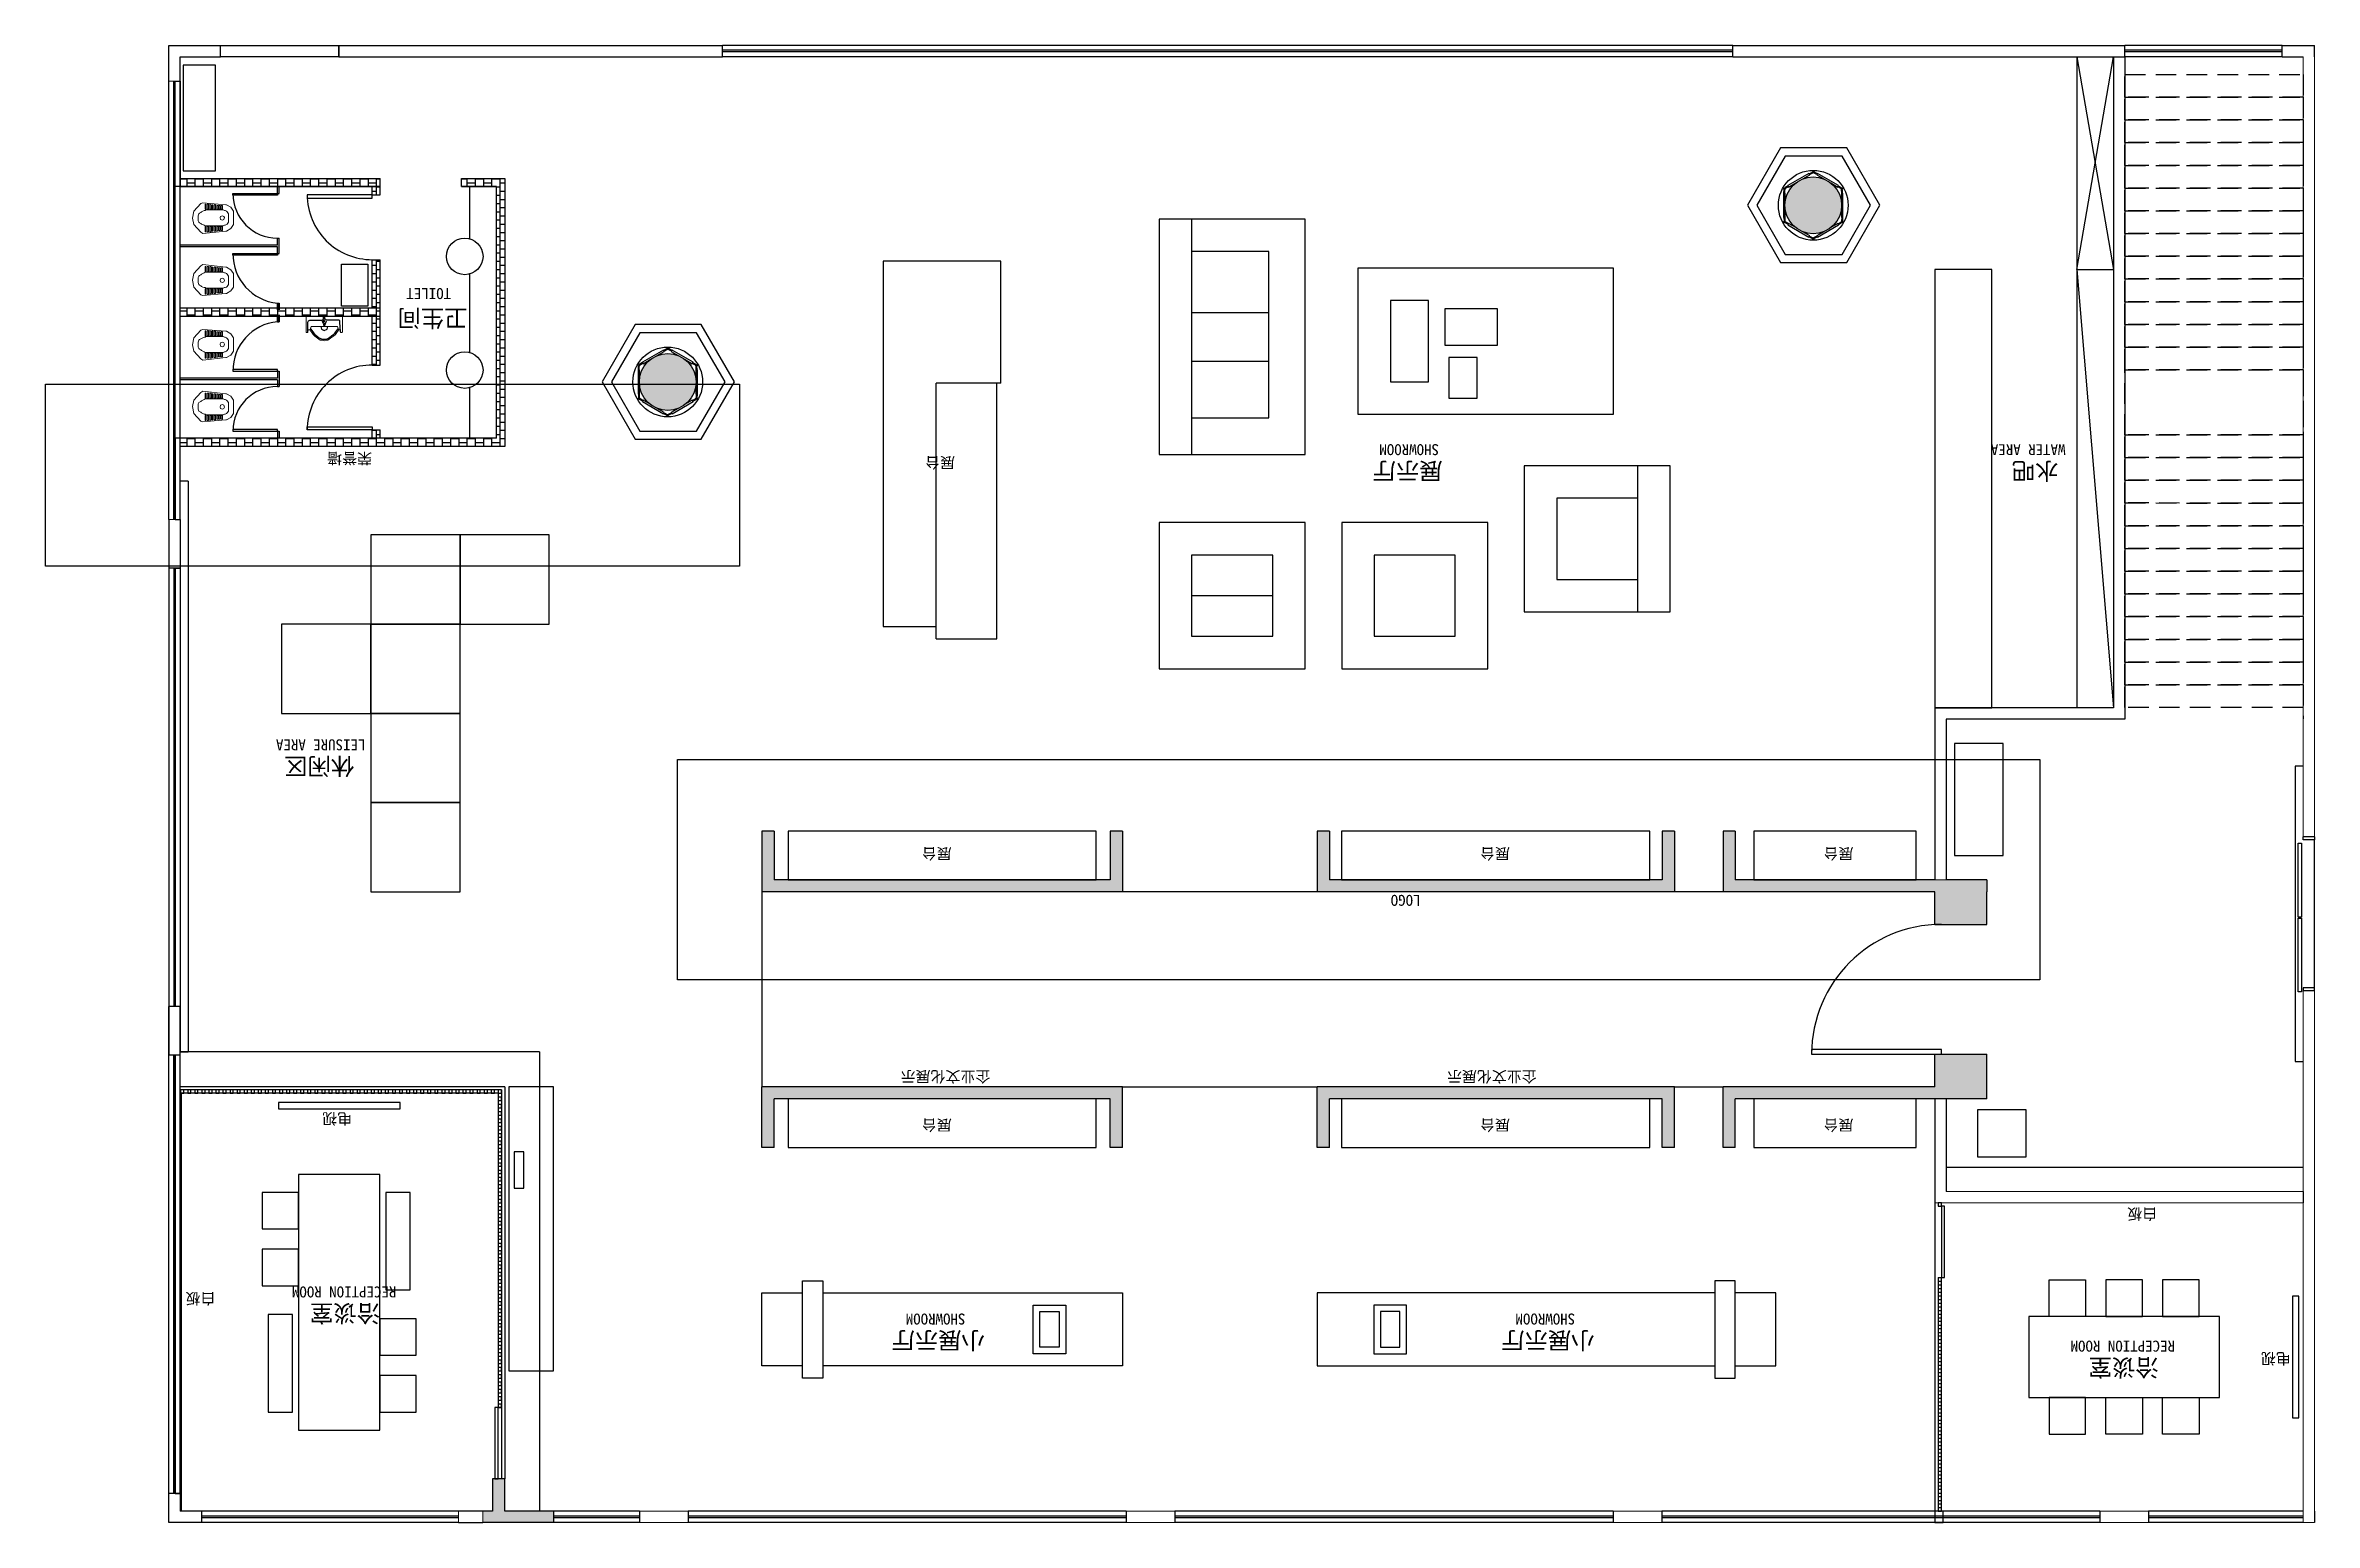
# Model space of a CAD drawing. Header units: millimetres. Extents: x 5625199 to 7433318, y -3316392 to -2552493.
# Drawn here: x 5992127 to 6020098, y -2653866 to -2635666 of the extents above; entities that cross this region are included whole.
import ezdxf

# ---------------------------------------------------------------- set-up
doc = ezdxf.new("R2010")
doc.units = ezdxf.units.MM
doc.linetypes.add('DASHEDX2', pattern=[38.1, 25.4, -12.7])
for name, color, linetype in [('155', 155, 'Continuous'), ('250', 250, 'Continuous'), ('PL-固定家具', 155, 'Continuous'), ('PL-固定落地', 155, 'Continuous'), ('PL-文字标注', 2, 'Continuous'), ('PL-新建墙体', 5, 'Continuous'), ('PL-活动家具', 15, 'Continuous'), ('PL-门', 4, 'Continuous')]:
    doc.layers.add(name, color=color, linetype=linetype)
doc.styles.add('黑体', font='simhei.ttf')
pattern_1 = [(270, (11647404.49, -4816425.33), (101.6, -2e-14), []), (360, (11647404.493, -4816425.334), (101.6, 50.8), [101.6, -101.6])]

msp = doc.modelspace()

# ---------------------------------------------------------------- texts
at = {"layer": 'PL-文字标注', "color": 2, "style": '黑体'}
for s, height, p in [('TOILET', 135.168, (5997128.47, -2638655.46)), ('卫生间', 211.2, (5997331.47, -2638921.09)), ('荣誉墙', 135.168, (5996153.4, -2640685.25)), ('展台', 135.168, (6003339.6, -2640738.52)), ('SHOWROOM', 135.168, (6009305.21, -2640578.71)), ('WATER AREA', 135.168, (6017026.84, -2640578.71)), ('展示厅', 211.2, (6009349.5, -2640804.33)), ('水吧', 211.2, (6016941.97, -2640804.33)), ('LEISURE AREA', 135.168, (5996072.38, -2644215.66)), ('休闲区', 211.2, (5995933.86, -2644441.28)), ('展台', 135.168, (6003298.61, -2645556.5)), ('展台', 135.168, (6010180.12, -2645556.5)), ('展台', 135.168, (6014413.3, -2645556.5)), ('LOGO', 135.168, (6009077.57, -2646131.95)), ('企业文化展示', 135.168, (6003775.01, -2648302.76)), ('企业文化展示', 135.168, (6010509.95, -2648302.76)), ('电视', 135.168, (5995909.79, -2648821.61)), ('展台', 135.168, (6003298.61, -2648901.08)), ('展台', 135.168, (6010180.12, -2648901.08)), ('展台', 135.168, (6014413.3, -2648901.08)), ('白板', 135.168, (6018156.98, -2649996.43)), ('白板', 135.168, (5994221.57, -2651037.84)), ('RECEPTION ROOM', 135.168, (5996453.07, -2650956.56)), ('洽谈室', 211.2, (5996253.51, -2651182.19)), ('SHOWROOM', 135.168, (6003467.63, -2651290.39)), ('SHOWROOM', 135.168, (6010983.4, -2651290.39)), ('小展示厅', 211.2, (6003707.51, -2651516.01)), ('小展示厅', 211.2, (6011223.28, -2651516.01)), ('RECEPTION ROOM', 135.168, (6018377.16, -2651624.21)), ('洽谈室', 211.2, (6018177.59, -2651849.83)), ('电视', 135.168, (6019806.15, -2651776.86))]:
    msp.add_text(s, height=height, rotation=180, dxfattribs=at).set_placement(p)

# ---------------------------------------------------------------- blocks, each defined once
blk = doc.blocks.new('GRDRDRD')
at = {"lineweight": 9}
for points in [[(5099847, -2519310), (5099792, -2519279), (5099760, -2519231), (5099760, -2519145), (5099760, -2519066), (5099792, -2519018), (5099847, -2518987)], [(5099823, -2519097), (5099839, -2519073)], [(5099823, -2519200), (5099823, -2519097)], [(5099839, -2519073), (5099847, -2519066), (5099863, -2519058), (5099871, -2519058), (5099886, -2519050), (5100100, -2519050)], [(5099847, -2518987), (5099855, -2518987)], [(5100139, -2518955), (5099855, -2518987)], [(5100100, -2519050), (5100107, -2519050)], [(5100107, -2519050), (5100123, -2519058), (5100139, -2519066), (5100155, -2519073), (5100163, -2519081), (5100178, -2519089), (5100186, -2519097)], [(5100139, -2518955), (5100163, -2518971)], [(5100163, -2518971), (5100250, -2519066), (5100265, -2519145), (5100250, -2519231), (5100163, -2519326)], [(5100186, -2519097), (5100194, -2519113)], [(5099839, -2519223), (5099823, -2519200)], [(5100107, -2519247), (5100100, -2519247), (5099886, -2519247), (5099871, -2519239), (5099863, -2519239), (5099847, -2519231), (5099839, -2519223)], [(5100139, -2519334), (5099855, -2519310), (5099847, -2519310)], [(5100107, -2519239), (5100100, -2519247)], [(5100186, -2519200), (5100178, -2519208), (5100163, -2519216), (5100155, -2519223), (5100139, -2519231), (5100123, -2519239), (5100107, -2519239)], [(5100163, -2519326), (5100139, -2519334)], [(5100194, -2519176), (5100186, -2519200)], [(5100194, -2519176), (5100194, -2519113)]]:
    blk.add_lwpolyline(points, dxfattribs=at)
at = {"lineweight": 13}
for points in [[(5099894, -2518995), (5099910, -2518995), (5099910, -2519042), (5099894, -2519042)], [(5099926, -2518995), (5099942, -2518995), (5099942, -2519042), (5099926, -2519042)], [(5099950, -2518995), (5099965, -2518987), (5099965, -2519042), (5099950, -2519042)], [(5099981, -2518987), (5099997, -2518987), (5099997, -2519042), (5099981, -2519042)], [(5100013, -2518987), (5100021, -2518987), (5100021, -2519042), (5100013, -2519042)], [(5100052, -2519042), (5100036, -2519042), (5100036, -2518979), (5100052, -2518979)], [(5100084, -2519042), (5100068, -2519042), (5100068, -2518979), (5100084, -2518979)], [(5100107, -2519042), (5100100, -2519042), (5100100, -2518979), (5100107, -2518979)], [(5099894, -2519176), (5099878, -2519168), (5099871, -2519152), (5099878, -2519129), (5099894, -2519121), (5099918, -2519129), (5099926, -2519152), (5099918, -2519168)], [(5100084, -2519318), (5100068, -2519318), (5100068, -2519255), (5100084, -2519255)], [(5100100, -2519318), (5100100, -2519255), (5100107, -2519255), (5100107, -2519318)]]:
    blk.add_lwpolyline(points, close=True, dxfattribs=at)
for points in [[(5099894, -2519302), (5099894, -2519255), (5099910, -2519255), (5099910, -2519302)], [(5099910, -2519302), (5099894, -2519302)], [(5099926, -2519302), (5099926, -2519255), (5099942, -2519255), (5099942, -2519302)], [(5099942, -2519302), (5099926, -2519302)], [(5099950, -2519302), (5099950, -2519255), (5099965, -2519255), (5099965, -2519302)], [(5099965, -2519302), (5099950, -2519302)], [(5099981, -2519310), (5099981, -2519255), (5099997, -2519255), (5099997, -2519310)], [(5099997, -2519310), (5099981, -2519310)], [(5100013, -2519310), (5100013, -2519255), (5100021, -2519255), (5100021, -2519310)], [(5100021, -2519310), (5100013, -2519310)], [(5100036, -2519310), (5100036, -2519255), (5100052, -2519255), (5100052, -2519318), (5100036, -2519310)]]:
    blk.add_lwpolyline(points, dxfattribs=at)
blk = doc.blocks.new('SFSEEE')
at = {"lineweight": 9}
for points in [[(5103261, -2495352), (5103269, -2495352), (5103269, -2495375), (5103261, -2495375), (5103072, -2495375), (5103072, -2494925), (5103261, -2494925), (5103269, -2494933), (5103269, -2494949), (5103261, -2494949)], [(5103198, -2495139), (5103198, -2495012), (5103198, -2494989), (5103222, -2494981), (5103238, -2494973)], [(5103246, -2494949), (5103238, -2494957), (5103238, -2494965), (5103238, -2494973), (5103269, -2494996), (5103293, -2495012), (5103317, -2495036), (5103340, -2495075), (5103364, -2495107), (5103364, -2495123), (5103372, -2495154), (5103364, -2495178), (5103364, -2495202), (5103340, -2495233), (5103317, -2495265), (5103293, -2495289), (5103269, -2495304), (5103238, -2495328), (5103238, -2495336), (5103238, -2495344), (5103246, -2495352)], [(5103238, -2495328), (5103222, -2495320), (5103198, -2495312), (5103198, -2495296), (5103198, -2495162)]]:
    blk.add_lwpolyline(points, dxfattribs=at)
at = {"lineweight": 25}
for points in [[(5103261, -2494949), (5103143, -2494957), (5103127, -2494957), (5103119, -2494973), (5103119, -2495123)], [(5103222, -2494981), (5103230, -2494989), (5103261, -2495012), (5103285, -2495028), (5103301, -2495044), (5103332, -2495083), (5103348, -2495107), (5103356, -2495131), (5103356, -2495154), (5103356, -2495170), (5103348, -2495194), (5103332, -2495225), (5103301, -2495257), (5103285, -2495273), (5103261, -2495289), (5103230, -2495312), (5103222, -2495320)], [(5103072, -2495146), (5103096, -2495146), (5103104, -2495139)], [(5103104, -2495162), (5103096, -2495162), (5103072, -2495162), (5103072, -2495139)], [(5103261, -2495352), (5103143, -2495352), (5103127, -2495344), (5103119, -2495328), (5103119, -2495178)], [(5103159, -2495139), (5103159, -2495131)], [(5103159, -2495162), (5103159, -2495154)], [(5103167, -2495146), (5103175, -2495146), (5103182, -2495146)], [(5103167, -2495154), (5103175, -2495154), (5103182, -2495154)], [(5103175, -2495162), (5103175, -2495154)], [(5103182, -2495146), (5103190, -2495146), (5103190, -2495139), (5103190, -2495162), (5103190, -2495139), (5103190, -2495162), (5103182, -2495154)], [(5103198, -2495194), (5103230, -2495186), (5103246, -2495154), (5103230, -2495115), (5103198, -2495107)]]:
    blk.add_lwpolyline(points, dxfattribs=at)
for points in [[(5103072, -2495139), (5103072, -2495162), (5103072, -2495146)], [(5103127, -2495123), (5103111, -2495131), (5103104, -2495154), (5103111, -2495170), (5103127, -2495178), (5103151, -2495170), (5103159, -2495154), (5103151, -2495131)], [(5103143, -2495154), (5103135, -2495146), (5103127, -2495146), (5103119, -2495154), (5103127, -2495162), (5103135, -2495162)], [(5103175, -2495162), (5103175, -2495139), (5103167, -2495139), (5103167, -2495162)]]:
    blk.add_lwpolyline(points, close=True, dxfattribs=at)
blk = doc.blocks.new('G$CFB626B85')
at = {"layer": 'PL-活动家具'}
for points in [[(1100, 3300), (2200, 3300), (2200, 4400), (1100, 4400)], [(1100, 2200), (2200, 2200), (2200, 3300), (1100, 3300)], [(1100, 1100), (2200, 1100), (2200, 2200), (1100, 2200)], [(2200, 1100), (3300, 1100), (3300, 2200), (2200, 2200)], [(0, 0), (1100, 0), (1100, 1100), (0, 1100)], [(1100, 0), (2200, 0), (2200, 1100), (1100, 1100)]]:
    blk.add_lwpolyline(points, close=True, dxfattribs=at)

# ---------------------------------------------------------------- hatches: boundary and pattern name
at = {"layer": 'PL-新建墙体'}
h = msp.add_hatch(dxfattribs=at)
h.set_pattern_fill('AR-B88', color=250, scale=0.5, angle=270)
h.set_pattern_definition(pattern_1)
h.paths.add_polyline_path([(5993788.37, -2640605.97), (5997788.54, -2640605.99), (5997788.54, -2637305.61), (5997254.33, -2637305.61), (5997254.33, -2637405.71), (5997688.33, -2637405.71), (5997688.33, -2640503.89), (5993788.37, -2640503.87)])
h.paths.add_polyline_path([(5993788.37, -2639004.8), (5996254.33, -2639004.8), (5996254.33, -2638904.8), (5993788.37, -2638904.8)])
h.paths.add_polyline_path([(5996154.33, -2639004.8), (5996154.33, -2639604.11), (5996254.33, -2639604.11), (5996254.33, -2639004.8)])
h.paths.add_polyline_path([(5996254.33, -2638904.8), (5996254.33, -2638305.71), (5996154.33, -2638305.71), (5996154.33, -2638904.8)])
h.paths.add_polyline_path([(5996154.33, -2640503.88), (5996254.33, -2640503.88), (5996254.33, -2640404.11), (5996154.33, -2640404.11), (5996154.33, -2640503.88)])
h.paths.add_polyline_path([(5996154.33, -2637405.71), (5996154.33, -2637505.71), (5996254.33, -2637505.71), (5996254.33, -2637405.71)])
h.paths.add_polyline_path([(5996254.33, -2637405.71), (5996254.33, -2637305.61), (5993788.38, -2637305.61), (5993788.38, -2637405.71), (5996154.33, -2637405.71)])
h = msp.add_hatch(dxfattribs=at)
h.set_pattern_fill('AR-B88', color=250, scale=0.5, angle=270)
h.set_pattern_definition(pattern_1)
h.paths.add_polyline_path([(6015557.93, -2648645.67), (6016057.93, -2648645.67), (6016057.93, -2648495.67), (6016057.91, -2648095.67), (6015417.93, -2648095.67), (6015417.93, -2648495.67), (6012806.8, -2648495.67), (6012806.8, -2649245.67), (6012956.8, -2649245.67), (6012956.8, -2648645.67), (6015417.93, -2648645.67)])
h.paths.add_polyline_path([(6016057.93, -2646095.67), (6016057.83, -2645945.67), (6015557.93, -2645945.67), (6015417.66, -2645945.67), (6012956.8, -2645945.67), (6012956.8, -2645345.67), (6012806.8, -2645345.67), (6012806.8, -2646095.67), (6015417.93, -2646095.67), (6015417.93, -2646495.67), (6016057.85, -2646495.67)])
h.paths.add_polyline_path([(6012206.8, -2646095.67), (6012206.8, -2645345.67), (6012056.8, -2645345.67), (6012056.8, -2645945.67), (6007953.18, -2645945.67), (6007953.18, -2645345.67), (6007803.18, -2645345.67), (6007803.18, -2646095.67)])
h.paths.add_polyline_path([(6007803.18, -2648495.67), (6007803.18, -2649245.67), (6007953.18, -2649245.67), (6007953.18, -2648645.67), (6012056.8, -2648645.67), (6012056.8, -2649245.67), (6012206.8, -2649245.67), (6012206.8, -2648495.67)])
h.paths.add_polyline_path([(6000957.9, -2648495.67), (6000957.9, -2649245.67), (6001107.9, -2649245.67), (6001107.9, -2648645.67), (6005253.18, -2648645.67), (6005253.18, -2649245.67), (6005403.18, -2649245.67), (6005403.18, -2648495.67)])
h.paths.add_polyline_path([(6005403.18, -2646095.67), (6005403.18, -2645345.67), (6005253.18, -2645345.67), (6005253.18, -2645945.67), (6001107.9, -2645945.67), (6001107.9, -2645345.67), (6000957.9, -2645345.67), (6000957.9, -2646095.67)])
h.paths.add_polyline_path([(5998388.54, -2653865.78), (5998388.54, -2653805.78), (5998388.54, -2653785.78), (5998388.54, -2653725.78), (5997788.54, -2653725.78), (5997788.54, -2653325.78), (5997638.54, -2653325.78), (5997638.54, -2653725.78), (5997517.95, -2653725.78), (5997517.95, -2653865.78)])
h.paths.add_polyline_path([(5999448.02, -2639812.23, 1), (6000148.02, -2639812.23, 1)])
h.paths.add_polyline_path([(6013567.95, -2637635.61, 1), (6014267.95, -2637635.61, 1)])

# ---------------------------------------------------------------- linework, layer by layer
at = {"ltscale": 500}
for p, q in [((5993648.36, -2636105.38), (5993648.36, -2635665.61)), ((5993648.36, -2635665.61), (5994284.18, -2635665.61)), ((5995743.37, -2635665.61), (6000471.11, -2635665.61)), ((6012925.23, -2635665.61), (6017757.95, -2635665.61)), ((6019698.38, -2635665.61), (6020098.06, -2635665.61)), ((6020098.06, -2635805.61), (6020098.06, -2635665.61)), ((5993788.36, -2636105.38), (5993788.36, -2635805.61)), ((5993788.36, -2635805.61), (5994284.18, -2635805.61)), ((5995743.37, -2635805.61), (6000471.11, -2635805.61)), ((6012925.23, -2635805.61), (6017757.95, -2635805.61)), ((6019698.38, -2635805.61), (6019957.95, -2635805.61)), ((5993788.36, -2637305.61), (5993788.36, -2637305.61)), ((5993788.36, -2637405.71), (5996254.33, -2637405.71)), ((5997788.54, -2637305.61), (5997788.54, -2639208.25)), ((5993648.37, -2641505.43), (5993648.37, -2642105.61)), ((5993788.37, -2641505.43), (5993788.37, -2642105.61)), ((6015417.74, -2643825.56), (6015417.66, -2645945.67)), ((6017617.95, -2643825.56), (6015417.93, -2643825.56)), ((6017757.95, -2643965.19), (6015557.93, -2643965.19)), ((6015557.93, -2643965.19), (6015557.93, -2645945.67)), ((6020098.06, -2645415.29), (6019957.95, -2645415.29)), ((6020098.06, -2647315.29), (6019957.95, -2647315.29)), ((5993648.37, -2648105.61), (5993648.37, -2647505.61)), ((5993648.37, -2647505.61), (5993648.37, -2648105.61)), ((5993788.37, -2648105.61), (5993788.37, -2647505.61)), ((5993788.37, -2647505.61), (5993788.37, -2648060.67)), ((6015417.93, -2648645.67), (6015417.93, -2649925.78)), ((6015557.93, -2648645.67), (6015557.93, -2649785.78))]:
    msp.add_line(p, q, dxfattribs=at)
at = {"color": 255, "ltscale": 500}
for p, q in [((5994284.18, -2635805.61), (5994284.18, -2635665.61)), ((5995743.37, -2635805.61), (5995743.37, -2635665.61)), ((5993788.38, -2642105.61), (5993648.37, -2642105.61)), ((5993788.37, -2647505.61), (5993648.37, -2647505.61)), ((5993788.37, -2648105.61), (5993648.37, -2648105.61)), ((6019957.95, -2649785.78), (6019957.95, -2649925.78)), ((5993648.35, -2653865.78), (5993648.37, -2653505.61)), ((5993788.37, -2653505.61), (5993648.37, -2653505.61)), ((5993788.37, -2653505.61), (5993788.36, -2653725.78)), ((5994050.04, -2653865.78), (5993648.35, -2653865.78)), ((5994050.04, -2653725.78), (5993788.36, -2653725.78)), ((5997517.95, -2653725.78), (5997217.95, -2653725.78)), ((5997217.95, -2653865.78), (5997517.95, -2653865.78)), ((6020098.06, -2653725.78), (6020098.06, -2653865.78))]:
    msp.add_line(p, q, dxfattribs=at)
at = {"color": 255, "lineweight": 9}
for p, q in [((5995743.37, -2635665.61), (6000471.11, -2635665.61)), ((5995743.37, -2635805.61), (6000471.11, -2635805.61)), ((5993648.36, -2636105.38), (5993788.36, -2636105.38)), ((5993648.36, -2641505.43), (5993788.37, -2641505.43)), ((5997217.95, -2653865.78), (5997217.95, -2653725.78)), ((5997517.95, -2653865.78), (5997517.95, -2653725.78)), ((6000050.04, -2653725.78), (5999450.04, -2653725.78)), ((6000050.04, -2653865.78), (5999450.04, -2653865.78)), ((6006050.04, -2653725.78), (6005450.04, -2653725.78)), ((6006050.04, -2653865.78), (6005450.04, -2653865.78)), ((6012050.04, -2653725.78), (6011450.04, -2653725.78)), ((6012050.04, -2653865.78), (6011450.04, -2653865.78)), ((6018050.04, -2653725.78), (6017450.04, -2653725.78)), ((6018050.04, -2653865.78), (6017450.04, -2653865.78))]:
    msp.add_line(p, q, dxfattribs=at)
at = {"color": 255}
for p, q in [((6000471.11, -2635805.61), (6000471.11, -2635665.61)), ((6012925.23, -2635805.61), (6012925.23, -2635665.61)), ((6012925.23, -2635805.61), (6012925.23, -2635665.61)), ((6017757.95, -2635805.61), (6017757.95, -2635665.61)), ((6019698.38, -2635805.61), (6019698.38, -2635665.61)), ((5994050.04, -2653725.78), (5994050.04, -2653865.78)), ((5999450.04, -2653725.78), (5999450.04, -2653865.78)), ((6000050.04, -2653725.78), (6000050.04, -2653865.78)), ((6005450.04, -2653725.78), (6005450.04, -2653865.78)), ((6006050.04, -2653725.78), (6006050.04, -2653865.78)), ((6011450.04, -2653725.78), (6011450.04, -2653865.78)), ((6012050.04, -2653725.78), (6012050.04, -2653865.78)), ((6017450.04, -2653725.78), (6017450.04, -2653865.78)), ((6018050.04, -2653725.78), (6018050.04, -2653865.78))]:
    msp.add_line(p, q, dxfattribs=at)
at = {"color": 250, "ltscale": 500}
for p, q in [((6012925.23, -2635665.61), (6000471.11, -2635665.61)), ((6019698.38, -2635665.61), (6017757.95, -2635665.61)), ((6012925.23, -2635805.61), (6000471.11, -2635805.61)), ((6019698.38, -2635805.61), (6017757.95, -2635805.61)), ((5993648.37, -2641505.43), (5993648.37, -2636105.43)), ((5993788.37, -2641505.43), (5993788.37, -2636105.43)), ((5993648.37, -2642105.61), (5993648.37, -2647505.61)), ((5993788.37, -2642105.61), (5993788.37, -2647505.61)), ((6020098.06, -2647275.29), (6020098.06, -2645455.29)), ((5993648.37, -2653505.61), (5993648.37, -2648105.61)), ((5993788.37, -2653505.61), (5993788.37, -2648105.61)), ((5993788.37, -2653505.61), (5993788.37, -2650337.7)), ((5997217.95, -2653725.78), (5994050.04, -2653725.78)), ((5997217.95, -2653865.78), (5994050.04, -2653865.78)), ((5999450.04, -2653725.78), (5998388.54, -2653725.78)), ((5999450.04, -2653865.78), (5998388.54, -2653865.78)), ((6005450.04, -2653725.78), (6000050.04, -2653725.78)), ((6005450.04, -2653865.78), (6000050.04, -2653865.78)), ((6011450.04, -2653725.78), (6006050.04, -2653725.78)), ((6011450.04, -2653865.78), (6006050.04, -2653865.78)), ((6017450.04, -2653725.78), (6012050.04, -2653725.78)), ((6017450.04, -2653865.78), (6012050.04, -2653865.78)), ((6019957.95, -2653725.78), (6018050.04, -2653725.78)), ((6019957.95, -2653865.78), (6018050.04, -2653865.78))]:
    msp.add_line(p, q, dxfattribs=at)
at = {"color": 3, "ltscale": 500}
for p, q in [((6012925.23, -2635725.61), (6000471.11, -2635725.61)), ((6019698.38, -2635725.61), (6017757.95, -2635725.61)), ((6012925.23, -2635745.61), (6000471.11, -2635745.61)), ((6019698.38, -2635745.61), (6017757.95, -2635745.61)), ((5993708.37, -2641505.43), (5993708.37, -2636105.43)), ((5993728.37, -2641505.43), (5993728.37, -2636105.43)), ((5993708.37, -2642105.61), (5993708.37, -2647505.61)), ((5993728.37, -2642105.61), (5993728.37, -2647505.61)), ((5993708.37, -2653505.61), (5993708.37, -2648105.61)), ((5993728.37, -2653505.61), (5993728.37, -2648105.61)), ((5997217.95, -2653785.78), (5994050.04, -2653785.78)), ((5997217.95, -2653805.78), (5994050.04, -2653805.78)), ((5999450.04, -2653785.78), (5998388.54, -2653785.78)), ((5999450.04, -2653805.78), (5998388.54, -2653805.78)), ((6005450.04, -2653785.78), (6000050.04, -2653785.78)), ((6005450.04, -2653805.78), (6000050.04, -2653805.78)), ((6011450.04, -2653785.78), (6006050.04, -2653785.78)), ((6011450.04, -2653805.78), (6006050.04, -2653805.78)), ((6017450.04, -2653785.78), (6012050.04, -2653785.78)), ((6017450.04, -2653805.78), (6012050.04, -2653805.78)), ((6019957.95, -2653785.78), (6018050.04, -2653785.78)), ((6019957.95, -2653805.78), (6018050.04, -2653805.78))]:
    msp.add_line(p, q, dxfattribs=at)
for p, q in [((6017617.95, -2635805.61), (6017617.95, -2643825.56)), ((6017757.95, -2635805.61), (6017757.95, -2643965.19))]:
    msp.add_line(p, q)
at = {"lineweight": 18}
for p, q in [((6019957.95, -2635805.61), (6019957.95, -2645415.29)), ((6020098.06, -2635805.61), (6020098.06, -2645415.29)), ((6015417.74, -2643825.56), (6017617.95, -2643825.56)), ((6019957.95, -2649785.78), (6019957.95, -2647315.29)), ((6020098.06, -2647315.29), (6020098.06, -2653725.78)), ((6019957.95, -2653865.78), (6019957.95, -2649925.78)), ((6019957.95, -2653865.78), (6020098.06, -2653865.78))]:
    msp.add_line(p, q, dxfattribs=at)
at = {"color": 255, "linetype": 'DASHEDX2', "ltscale": 10}
msp.add_line((6019957.95, -2636305.61), (6019957.95, -2643964.62), dxfattribs=at)
at = {"color": 255, "lineweight": 18}
msp.add_line((6019957.95, -2638526.18), (6019957.95, -2643964.62), dxfattribs=at)
at = {"lineweight": 9}
for p, q in [((6015557.93, -2645945.67), (6015417.93, -2645945.67)), ((6015417.93, -2649925.78), (6017897.95, -2649925.78)), ((6015557.93, -2649785.78), (6017757.95, -2649785.78)), ((6019957.95, -2649785.78), (6017757.95, -2649785.78)), ((6019957.95, -2649925.78), (6017897.95, -2649925.78)), ((6017897.95, -2649925.78), (6017897.95, -2649925.78))]:
    msp.add_line(p, q, dxfattribs=at)
at = {"color": 250, "linetype": 'DASHEDX2', "ltscale": 10}
for points in [[(6019957.95, -2636303.61), (6017757.95, -2636303.53), (6017757.95, -2636023.53), (6019957.95, -2636023.61)], [(6019957.95, -2636583.61), (6017757.95, -2636583.53), (6017757.95, -2636303.53), (6019957.95, -2636303.61)], [(6019957.95, -2636863.61), (6017757.95, -2636863.53), (6017757.95, -2636583.53), (6019957.95, -2636583.61)], [(6019957.95, -2637143.61), (6017757.95, -2637143.53), (6017757.95, -2636863.53), (6019957.95, -2636863.61)], [(6019957.95, -2637423.61), (6017757.95, -2637423.53), (6017757.95, -2637143.53), (6019957.95, -2637143.61)], [(6019957.95, -2637703.61), (6017757.95, -2637703.53), (6017757.95, -2637423.53), (6019957.95, -2637423.61)], [(6019957.95, -2637983.61), (6017757.95, -2637983.53), (6017757.95, -2637703.53), (6019957.95, -2637703.61)], [(6019957.95, -2638263.61), (6017757.95, -2638263.53), (6017757.95, -2637983.53), (6019957.95, -2637983.61)], [(6019957.95, -2638543.61), (6017757.95, -2638543.53), (6017757.95, -2638263.53), (6019957.95, -2638263.61)], [(6019957.95, -2638823.61), (6017757.95, -2638823.53), (6017757.95, -2638543.53), (6019957.95, -2638543.61)], [(6019957.95, -2639103.61), (6017757.95, -2639103.53), (6017757.95, -2638823.53), (6019957.95, -2638823.61)], [(6019957.95, -2639383.61), (6017757.95, -2639383.53), (6017757.95, -2639103.53), (6019957.95, -2639103.61)], [(6019957.95, -2639663.61), (6017757.95, -2639663.53), (6017757.95, -2639383.53), (6019957.95, -2639383.61)], [(6019957.95, -2640463.61), (6017757.95, -2640463.53), (6017757.95, -2639663.53), (6019957.95, -2639663.61)], [(6019957.95, -2640743.61), (6017757.95, -2640743.53), (6017757.95, -2640463.53), (6019957.95, -2640463.61)], [(6019957.95, -2641023.61), (6017757.95, -2641023.53), (6017757.95, -2640743.53), (6019957.95, -2640743.61)], [(6019957.95, -2641303.61), (6017757.95, -2641303.53), (6017757.95, -2641023.53), (6019957.95, -2641023.61)], [(6019957.95, -2641583.61), (6017757.95, -2641583.53), (6017757.95, -2641303.53), (6019957.95, -2641303.61)], [(6019957.95, -2641863.61), (6017757.95, -2641863.53), (6017757.95, -2641583.53), (6019957.95, -2641583.61)], [(6019957.95, -2642143.61), (6017757.95, -2642143.53), (6017757.95, -2641863.53), (6019957.95, -2641863.61)], [(6019957.95, -2642423.61), (6017757.95, -2642423.53), (6017757.95, -2642143.53), (6019957.95, -2642143.61)], [(6019957.95, -2642703.61), (6017757.95, -2642703.53), (6017757.95, -2642423.53), (6019957.95, -2642423.61)], [(6019957.95, -2642983.61), (6017757.95, -2642983.53), (6017757.95, -2642703.53), (6019957.95, -2642703.61)], [(6019957.95, -2643263.61), (6017757.95, -2643263.53), (6017757.95, -2642983.53), (6019957.95, -2642983.61)], [(6019957.95, -2643543.61), (6017757.95, -2643543.53), (6017757.95, -2643263.53), (6019957.95, -2643263.61)], [(6019957.95, -2643823.61), (6017757.95, -2643823.53), (6017757.95, -2643543.53), (6019957.95, -2643543.61)]]:
    msp.add_lwpolyline(points, close=True, dxfattribs=at)
at = {"ltscale": 500}
for points in [[(6020098.06, -2645415.29), (6020098.06, -2645455.29), (6019958.06, -2645455.29), (6019958.06, -2645415.29)], [(6020098.06, -2647315.29), (6020098.06, -2647275.29), (6019958.06, -2647275.29), (6019958.06, -2647315.29)]]:
    msp.add_lwpolyline(points, dxfattribs=at)
at = {"layer": '155', "color": 6, "ltscale": 500}
for points in [[(5992126.69, -2639838.2), (6000680.89, -2639838.2), (6000680.89, -2642081.92), (5992126.69, -2642081.92)], [(5999920.13, -2644462.37), (6016713.01, -2644462.37), (6016713.01, -2647179.38), (5999920.13, -2647179.38)]]:
    msp.add_lwpolyline(points, close=True, dxfattribs=at)
at = {"layer": '250', "ltscale": 500}
for p, q in [((6000957.9, -2646095.67), (6000957.9, -2648495.67)), ((6007803.18, -2646095.67), (6005403.18, -2646095.67)), ((6012806.8, -2646095.67), (6012206.8, -2646095.67)), ((6005403.18, -2648495.67), (6007803.18, -2648495.67)), ((6012206.8, -2648495.67), (6012806.8, -2648495.67))]:
    msp.add_line(p, q, dxfattribs=at)
msp.add_lwpolyline([(5995743.37, -2635805.61), (5994284.18, -2635805.61), (5994284.18, -2635665.61), (5995743.37, -2635665.61)], close=True, dxfattribs=at)
at = {"layer": 'PL-固定家具', "ltscale": 500}
for p, q in [((5994988.35, -2637490.72), (5994988.35, -2637405.95)), ((5995008.35, -2637490.72), (5995008.35, -2637405.95)), ((5994988.35, -2637490.72), (5995008.35, -2637490.72)), ((5994988.35, -2638125.49), (5993788.35, -2638125.49)), ((5994988.35, -2638145.49), (5993788.35, -2638145.49)), ((5994988.35, -2638125.49), (5994988.35, -2638040.72)), ((5994988.35, -2638040.72), (5995008.35, -2638040.72)), ((5994988.35, -2638230.25), (5994988.35, -2638145.49)), ((5994988.35, -2638230.25), (5995008.35, -2638230.25)), ((5995008.35, -2638230.25), (5995008.35, -2638040.72)), ((5994988.35, -2638925.03), (5994988.35, -2638840.25)), ((5994988.35, -2638840.25), (5994988.35, -2638925.02)), ((5994988.35, -2638840.25), (5995008.35, -2638840.25)), ((5994988.35, -2638984.79), (5994988.35, -2639069.57)), ((5994988.35, -2639069.57), (5994988.35, -2638984.8)), ((5994988.35, -2639069.57), (5995008.35, -2639069.57)), ((5995008.35, -2638925.03), (5995008.35, -2638840.25)), ((5995008.35, -2638840.25), (5995008.35, -2638925.02)), ((5995008.35, -2638984.79), (5995008.35, -2639069.57)), ((5995008.35, -2639069.57), (5995008.35, -2638984.8)), ((5994988.35, -2639764.33), (5993788.35, -2639764.33)), ((5994988.35, -2639784.33), (5993788.35, -2639784.33)), ((5994988.35, -2639679.57), (5994988.35, -2639764.33)), ((5994988.35, -2639679.57), (5995008.35, -2639679.57)), ((5994988.35, -2639784.33), (5994988.35, -2639869.1)), ((5994988.35, -2639869.1), (5995008.35, -2639869.1)), ((5995008.35, -2639679.57), (5995008.35, -2639869.1)), ((5994988.35, -2640419.1), (5994988.35, -2640503.87)), ((5994988.35, -2640419.1), (5995008.35, -2640419.1)), ((5995008.35, -2640419.1), (5995008.35, -2640503.87)), ((5997748.54, -2648535.67), (5993788.37, -2648535.67)), ((5997708.54, -2648575.67), (5993788.37, -2648575.67)), ((5997708.54, -2648575.67), (5997708.54, -2652445.78)), ((5997748.54, -2648535.67), (5997748.54, -2652445.78)), ((6015457.93, -2650845.78), (6015497.93, -2650845.78)), ((6015457.93, -2650845.89), (6015457.93, -2653725.89)), ((6015497.93, -2653725.89), (6015497.93, -2650845.78))]:
    msp.add_line(p, q, dxfattribs=at)
at = {"layer": 'PL-固定家具', "color": 8}
for p, q in [((6013607.23, -2637397.68), (6013567.66, -2637421.83)), ((6013612.44, -2637406.21), (6013572.87, -2637430.36)), ((6013867.25, -2637247.56), (6013907.95, -2637225.36)), ((6013872.04, -2637256.34), (6013912.74, -2637234.14)), ((6013963.85, -2637256.34), (6013923.16, -2637234.14)), ((6013968.64, -2637247.56), (6013927.94, -2637225.36)), ((6014223.45, -2637406.21), (6014263.02, -2637430.36)), ((6014228.66, -2637397.68), (6014268.23, -2637421.83)), ((6013556.54, -2637485.48), (6013557.67, -2637439.14)), ((6013566.53, -2637485.73), (6013567.66, -2637439.39)), ((6014269.36, -2637485.73), (6014268.23, -2637439.39)), ((6014279.35, -2637485.48), (6014278.23, -2637439.14)), ((6013556.54, -2637785.73), (6013557.67, -2637832.07)), ((6013566.53, -2637785.48), (6013567.66, -2637831.83)), ((6013607.23, -2637873.53), (6013567.66, -2637849.39)), ((6013612.44, -2637865), (6013572.87, -2637840.85)), ((6014223.45, -2637865), (6014263.02, -2637840.85)), ((6014228.66, -2637873.53), (6014268.23, -2637849.39)), ((6014269.36, -2637785.48), (6014268.23, -2637831.83)), ((6014279.35, -2637785.73), (6014278.23, -2637832.07)), ((6013867.25, -2638023.66), (6013907.95, -2638045.85)), ((6013872.04, -2638014.88), (6013912.74, -2638037.07)), ((6013963.85, -2638014.88), (6013923.16, -2638037.07)), ((6013968.64, -2638023.66), (6013927.94, -2638045.85)), ((5999436.61, -2639662.11), (5999437.74, -2639615.76)), ((5999446.61, -2639662.35), (5999447.74, -2639616.01)), ((5999487.31, -2639574.3), (5999447.74, -2639598.45)), ((5999492.52, -2639582.84), (5999452.95, -2639606.98)), ((5999747.33, -2639424.18), (5999788.03, -2639401.98)), ((5999752.12, -2639432.96), (5999792.81, -2639410.76)), ((5999843.93, -2639432.96), (5999803.23, -2639410.76)), ((5999848.72, -2639424.18), (5999808.02, -2639401.98)), ((6000103.53, -2639582.84), (6000143.1, -2639606.98)), ((6000108.74, -2639574.3), (6000148.31, -2639598.45)), ((6000149.43, -2639662.35), (6000148.31, -2639616.01)), ((6000159.43, -2639662.11), (6000158.3, -2639615.76)), ((5999436.61, -2639962.35), (5999437.74, -2640008.69)), ((5999446.61, -2639962.11), (5999447.74, -2640008.45)), ((5999487.31, -2640050.16), (5999447.74, -2640026.01)), ((5999492.52, -2640041.62), (5999452.95, -2640017.47)), ((5999747.33, -2640200.28), (5999788.03, -2640222.47)), ((5999752.12, -2640191.5), (5999792.81, -2640213.69)), ((5999843.93, -2640191.5), (5999803.23, -2640213.69)), ((5999848.72, -2640200.28), (5999808.02, -2640222.47)), ((6000103.53, -2640041.62), (6000143.1, -2640017.47)), ((6000108.74, -2640050.16), (6000148.31, -2640026.01)), ((6000149.43, -2639962.11), (6000148.31, -2640008.45)), ((6000159.43, -2639962.35), (6000158.3, -2640008.69))]:
    msp.add_line(p, q, dxfattribs=at)
at = {"layer": 'PL-固定家具'}
msp.add_line((6015557.93, -2649485.78), (6019957.95, -2649485.78), dxfattribs=at)
at = {"layer": 'PL-固定家具', "color": 8}
for points in [[(6013788.04, -2637310.61), (6013874.64, -2637260.61), (6013864.64, -2637243.29), (6013604.84, -2637393.29), (6013614.84, -2637410.61), (6013701.44, -2637360.61)], [(6014134.45, -2637360.61), (6014221.06, -2637410.61), (6014231.06, -2637393.29), (6013971.25, -2637243.29), (6013961.25, -2637260.61), (6014047.85, -2637310.61)], [(6013571.54, -2637585.61), (6013571.54, -2637485.61), (6013551.54, -2637485.61), (6013551.54, -2637785.61), (6013571.54, -2637785.61), (6013571.54, -2637685.61)], [(6014264.36, -2637685.61), (6014264.36, -2637785.61), (6014284.36, -2637785.61), (6014284.36, -2637485.61), (6014264.36, -2637485.61), (6014264.36, -2637585.61)], [(6013701.44, -2637910.61), (6013614.84, -2637860.61), (6013604.84, -2637877.93), (6013864.64, -2638027.93), (6013874.64, -2638010.61), (6013788.04, -2637960.61)], [(6014047.85, -2637960.61), (6013961.25, -2638010.61), (6013971.25, -2638027.93), (6014231.06, -2637877.93), (6014221.06, -2637860.61), (6014134.45, -2637910.61)], [(5999668.12, -2639487.23), (5999754.72, -2639437.23), (5999744.72, -2639419.91), (5999484.91, -2639569.91), (5999494.91, -2639587.23), (5999581.52, -2639537.23)], [(6000014.53, -2639537.23), (6000101.13, -2639587.23), (6000111.13, -2639569.91), (5999851.32, -2639419.91), (5999841.32, -2639437.23), (5999927.93, -2639487.23)], [(5999451.61, -2639762.23), (5999451.61, -2639662.23), (5999431.61, -2639662.23), (5999431.61, -2639962.23), (5999451.61, -2639962.23), (5999451.61, -2639862.23)], [(6000144.43, -2639862.23), (6000144.43, -2639962.23), (6000164.43, -2639962.23), (6000164.43, -2639662.23), (6000144.43, -2639662.23), (6000144.43, -2639762.23)], [(5999581.52, -2640087.23), (5999494.91, -2640037.23), (5999484.91, -2640054.55), (5999744.72, -2640204.55), (5999754.72, -2640187.23), (5999668.12, -2640137.23)], [(5999927.93, -2640137.23), (5999841.32, -2640187.23), (5999851.32, -2640204.55), (6000111.13, -2640054.55), (6000101.13, -2640037.23), (6000014.53, -2640087.23)]]:
    msp.add_lwpolyline(points, dxfattribs=at)
at = {"layer": 'PL-固定家具', "color": 250, "ltscale": 500}
for points in [[(5993793.54, -2648575.67), (5993833.54, -2648575.67), (5993833.54, -2648535.67), (5993793.54, -2648535.67)], [(5993880.54, -2648575.67), (5993920.54, -2648575.67), (5993920.54, -2648535.67), (5993880.54, -2648535.67)], [(5993967.54, -2648575.67), (5994007.54, -2648575.67), (5994007.54, -2648535.67), (5993967.54, -2648535.67)], [(5994054.54, -2648575.67), (5994094.54, -2648575.67), (5994094.54, -2648535.67), (5994054.54, -2648535.67)], [(5994141.54, -2648575.67), (5994181.54, -2648575.67), (5994181.54, -2648535.67), (5994141.54, -2648535.67)], [(5994228.54, -2648575.67), (5994268.54, -2648575.67), (5994268.54, -2648535.67), (5994228.54, -2648535.67)], [(5994315.54, -2648575.67), (5994355.54, -2648575.67), (5994355.54, -2648535.67), (5994315.54, -2648535.67)], [(5994402.54, -2648575.67), (5994442.54, -2648575.67), (5994442.54, -2648535.67), (5994402.54, -2648535.67)], [(5994489.54, -2648575.67), (5994529.54, -2648575.67), (5994529.54, -2648535.67), (5994489.54, -2648535.67)], [(5994576.54, -2648575.67), (5994616.54, -2648575.67), (5994616.54, -2648535.67), (5994576.54, -2648535.67)], [(5994663.54, -2648575.67), (5994703.54, -2648575.67), (5994703.54, -2648535.67), (5994663.54, -2648535.67)], [(5994750.54, -2648575.67), (5994790.54, -2648575.67), (5994790.54, -2648535.67), (5994750.54, -2648535.67)], [(5994837.54, -2648575.67), (5994877.54, -2648575.67), (5994877.54, -2648535.67), (5994837.54, -2648535.67)], [(5994924.54, -2648575.67), (5994964.54, -2648575.67), (5994964.54, -2648535.67), (5994924.54, -2648535.67)], [(5995011.54, -2648575.67), (5995051.54, -2648575.67), (5995051.54, -2648535.67), (5995011.54, -2648535.67)], [(5995098.54, -2648575.67), (5995138.54, -2648575.67), (5995138.54, -2648535.67), (5995098.54, -2648535.67)], [(5995185.54, -2648575.67), (5995225.54, -2648575.67), (5995225.54, -2648535.67), (5995185.54, -2648535.67)], [(5995272.54, -2648575.67), (5995312.54, -2648575.67), (5995312.54, -2648535.67), (5995272.54, -2648535.67)], [(5995359.54, -2648575.67), (5995399.54, -2648575.67), (5995399.54, -2648535.67), (5995359.54, -2648535.67)], [(5995446.54, -2648575.67), (5995486.54, -2648575.67), (5995486.54, -2648535.67), (5995446.54, -2648535.67)], [(5995533.54, -2648575.67), (5995573.54, -2648575.67), (5995573.54, -2648535.67), (5995533.54, -2648535.67)], [(5995620.54, -2648575.67), (5995660.54, -2648575.67), (5995660.54, -2648535.67), (5995620.54, -2648535.67)], [(5995707.54, -2648575.67), (5995747.54, -2648575.67), (5995747.54, -2648535.67), (5995707.54, -2648535.67)], [(5995794.54, -2648575.67), (5995834.54, -2648575.67), (5995834.54, -2648535.67), (5995794.54, -2648535.67)], [(5995881.54, -2648575.67), (5995921.54, -2648575.67), (5995921.54, -2648535.67), (5995881.54, -2648535.67)], [(5995968.54, -2648575.67), (5996008.54, -2648575.67), (5996008.54, -2648535.67), (5995968.54, -2648535.67)], [(5996055.54, -2648575.67), (5996095.54, -2648575.67), (5996095.54, -2648535.67), (5996055.54, -2648535.67)], [(5996142.54, -2648575.67), (5996182.54, -2648575.67), (5996182.54, -2648535.67), (5996142.54, -2648535.67)], [(5996229.54, -2648575.67), (5996269.54, -2648575.67), (5996269.54, -2648535.67), (5996229.54, -2648535.67)], [(5996316.54, -2648575.67), (5996356.54, -2648575.67), (5996356.54, -2648535.67), (5996316.54, -2648535.67)], [(5996403.54, -2648575.67), (5996443.54, -2648575.67), (5996443.54, -2648535.67), (5996403.54, -2648535.67)], [(5996490.54, -2648575.67), (5996530.54, -2648575.67), (5996530.54, -2648535.67), (5996490.54, -2648535.67)], [(5996577.54, -2648575.67), (5996617.54, -2648575.67), (5996617.54, -2648535.67), (5996577.54, -2648535.67)], [(5996664.54, -2648575.67), (5996704.54, -2648575.67), (5996704.54, -2648535.67), (5996664.54, -2648535.67)], [(5996751.54, -2648575.67), (5996791.54, -2648575.67), (5996791.54, -2648535.67), (5996751.54, -2648535.67)], [(5996838.54, -2648575.67), (5996878.54, -2648575.67), (5996878.54, -2648535.67), (5996838.54, -2648535.67)], [(5996925.54, -2648575.67), (5996965.54, -2648575.67), (5996965.54, -2648535.67), (5996925.54, -2648535.67)], [(5997012.54, -2648575.67), (5997052.54, -2648575.67), (5997052.54, -2648535.67), (5997012.54, -2648535.67)], [(5997099.54, -2648575.67), (5997139.54, -2648575.67), (5997139.54, -2648535.67), (5997099.54, -2648535.67)], [(5997186.54, -2648575.67), (5997226.54, -2648575.67), (5997226.54, -2648535.67), (5997186.54, -2648535.67)], [(5997273.54, -2648575.67), (5997313.54, -2648575.67), (5997313.54, -2648535.67), (5997273.54, -2648535.67)], [(5997360.54, -2648575.67), (5997400.54, -2648575.67), (5997400.54, -2648535.67), (5997360.54, -2648535.67)], [(5997447.54, -2648575.67), (5997487.54, -2648575.67), (5997487.54, -2648535.67), (5997447.54, -2648535.67)], [(5997534.54, -2648575.67), (5997574.54, -2648575.67), (5997574.54, -2648535.67), (5997534.54, -2648535.67)], [(5997621.54, -2648575.67), (5997661.54, -2648575.67), (5997661.54, -2648535.67), (5997621.54, -2648535.67)], [(5997708.54, -2648665.67), (5997748.54, -2648665.67), (5997748.54, -2648625.67), (5997708.54, -2648625.67)], [(5997708.54, -2648755.67), (5997748.54, -2648755.67), (5997748.54, -2648715.67), (5997708.54, -2648715.67)], [(5997708.54, -2648845.67), (5997748.54, -2648845.67), (5997748.54, -2648805.67), (5997708.54, -2648805.67)], [(5997708.54, -2648935.67), (5997748.54, -2648935.67), (5997748.54, -2648895.67), (5997708.54, -2648895.67)], [(5997708.54, -2649025.67), (5997748.54, -2649025.67), (5997748.54, -2648985.67), (5997708.54, -2648985.67)], [(5997708.54, -2649115.67), (5997748.54, -2649115.67), (5997748.54, -2649075.67), (5997708.54, -2649075.67)], [(5997708.54, -2649205.67), (5997748.54, -2649205.67), (5997748.54, -2649165.67), (5997708.54, -2649165.67)], [(5997708.54, -2649295.67), (5997748.54, -2649295.67), (5997748.54, -2649255.67), (5997708.54, -2649255.67)], [(5997708.54, -2649385.67), (5997748.54, -2649385.67), (5997748.54, -2649345.67), (5997708.54, -2649345.67)], [(5997708.54, -2649475.67), (5997748.54, -2649475.67), (5997748.54, -2649435.67), (5997708.54, -2649435.67)], [(5997708.54, -2649565.67), (5997748.54, -2649565.67), (5997748.54, -2649525.67), (5997708.54, -2649525.67)], [(5997708.54, -2649655.67), (5997748.54, -2649655.67), (5997748.54, -2649615.67), (5997708.54, -2649615.67)], [(5997708.54, -2649745.67), (5997748.54, -2649745.67), (5997748.54, -2649705.67), (5997708.54, -2649705.67)], [(5997708.54, -2649835.67), (5997748.54, -2649835.67), (5997748.54, -2649795.67), (5997708.54, -2649795.67)], [(5997708.54, -2649925.67), (5997748.54, -2649925.67), (5997748.54, -2649885.67), (5997708.54, -2649885.67)], [(5997708.54, -2650015.67), (5997748.54, -2650015.67), (5997748.54, -2649975.67), (5997708.54, -2649975.67)], [(5997708.54, -2650105.67), (5997748.54, -2650105.67), (5997748.54, -2650065.67), (5997708.54, -2650065.67)], [(5997708.54, -2650195.67), (5997748.54, -2650195.67), (5997748.54, -2650155.67), (5997708.54, -2650155.67)], [(5997708.54, -2650285.67), (5997748.54, -2650285.67), (5997748.54, -2650245.67), (5997708.54, -2650245.67)], [(5997708.54, -2650375.67), (5997748.54, -2650375.67), (5997748.54, -2650335.67), (5997708.54, -2650335.67)], [(5997708.54, -2650465.67), (5997748.54, -2650465.67), (5997748.54, -2650425.67), (5997708.54, -2650425.67)], [(5997708.54, -2650555.67), (5997748.54, -2650555.67), (5997748.54, -2650515.67), (5997708.54, -2650515.67)], [(5997708.54, -2650645.67), (5997748.54, -2650645.67), (5997748.54, -2650605.67), (5997708.54, -2650605.67)], [(5997708.54, -2650735.67), (5997748.54, -2650735.67), (5997748.54, -2650695.67), (5997708.54, -2650695.67)], [(5997708.54, -2650825.67), (5997748.54, -2650825.67), (5997748.54, -2650785.67), (5997708.54, -2650785.67)], [(5997708.54, -2650915.67), (5997748.54, -2650915.67), (5997748.54, -2650875.67), (5997708.54, -2650875.67)], [(5997708.54, -2651005.67), (5997748.54, -2651005.67), (5997748.54, -2650965.67), (5997708.54, -2650965.67)], [(5997708.54, -2651095.67), (5997748.54, -2651095.67), (5997748.54, -2651055.67), (5997708.54, -2651055.67)], [(6015497.93, -2650895.89), (6015457.93, -2650895.89), (6015457.93, -2650935.89), (6015497.93, -2650935.89)], [(6015497.93, -2650985.89), (6015457.93, -2650985.89), (6015457.93, -2651025.89), (6015497.93, -2651025.89)], [(6015497.93, -2651075.89), (6015457.93, -2651075.89), (6015457.93, -2651115.89), (6015497.93, -2651115.89)], [(5997708.54, -2651185.67), (5997748.54, -2651185.67), (5997748.54, -2651145.67), (5997708.54, -2651145.67)], [(5997708.54, -2651275.67), (5997748.54, -2651275.67), (5997748.54, -2651235.67), (5997708.54, -2651235.67)], [(5997708.54, -2651365.67), (5997748.54, -2651365.67), (5997748.54, -2651325.67), (5997708.54, -2651325.67)], [(6015497.93, -2651165.89), (6015457.93, -2651165.89), (6015457.93, -2651205.89), (6015497.93, -2651205.89)], [(6015497.93, -2651255.89), (6015457.93, -2651255.89), (6015457.93, -2651295.89), (6015497.93, -2651295.89)], [(6015497.93, -2651345.89), (6015457.93, -2651345.89), (6015457.93, -2651385.89), (6015497.93, -2651385.89)], [(5997708.54, -2651455.67), (5997748.54, -2651455.67), (5997748.54, -2651415.67), (5997708.54, -2651415.67)], [(5997708.54, -2651545.67), (5997748.54, -2651545.67), (5997748.54, -2651505.67), (5997708.54, -2651505.67)], [(5997708.54, -2651635.67), (5997748.54, -2651635.67), (5997748.54, -2651595.67), (5997708.54, -2651595.67)], [(5997708.54, -2651725.67), (5997748.54, -2651725.67), (5997748.54, -2651685.67), (5997708.54, -2651685.67)], [(6015497.93, -2651435.89), (6015457.93, -2651435.89), (6015457.93, -2651475.89), (6015497.93, -2651475.89)], [(6015497.93, -2651525.89), (6015457.93, -2651525.89), (6015457.93, -2651565.89), (6015497.93, -2651565.89)], [(6015497.93, -2651615.89), (6015457.93, -2651615.89), (6015457.93, -2651655.89), (6015497.93, -2651655.89)], [(5997708.54, -2651815.67), (5997748.54, -2651815.67), (5997748.54, -2651775.67), (5997708.54, -2651775.67)], [(5997708.54, -2651905.67), (5997748.54, -2651905.67), (5997748.54, -2651865.67), (5997708.54, -2651865.67)], [(5997708.54, -2651995.67), (5997748.54, -2651995.67), (5997748.54, -2651955.67), (5997708.54, -2651955.67)], [(6015497.93, -2651705.89), (6015457.93, -2651705.89), (6015457.93, -2651745.89), (6015497.93, -2651745.89)], [(6015497.93, -2651795.89), (6015457.93, -2651795.89), (6015457.93, -2651835.89), (6015497.93, -2651835.89)], [(6015497.93, -2651885.89), (6015457.93, -2651885.89), (6015457.93, -2651925.89), (6015497.93, -2651925.89)], [(5997708.54, -2652085.67), (5997748.54, -2652085.67), (5997748.54, -2652045.67), (5997708.54, -2652045.67)], [(5997708.54, -2652175.67), (5997748.54, -2652175.67), (5997748.54, -2652135.67), (5997708.54, -2652135.67)], [(5997708.54, -2652265.67), (5997748.54, -2652265.67), (5997748.54, -2652225.67), (5997708.54, -2652225.67)], [(6015497.93, -2651975.89), (6015457.93, -2651975.89), (6015457.93, -2652015.89), (6015497.93, -2652015.89)], [(6015497.93, -2652065.89), (6015457.93, -2652065.89), (6015457.93, -2652105.89), (6015497.93, -2652105.89)], [(6015497.93, -2652155.89), (6015457.93, -2652155.89), (6015457.93, -2652195.89), (6015497.93, -2652195.89)], [(5997708.54, -2652355.67), (5997748.54, -2652355.67), (5997748.54, -2652315.67), (5997708.54, -2652315.67)], [(5997708.54, -2652445.67), (5997748.54, -2652445.67), (5997748.54, -2652405.67), (5997708.54, -2652405.67)], [(6015497.93, -2652245.89), (6015457.93, -2652245.89), (6015457.93, -2652285.89), (6015497.93, -2652285.89)], [(6015497.93, -2652335.89), (6015457.93, -2652335.89), (6015457.93, -2652375.89), (6015497.93, -2652375.89)], [(6015497.93, -2652425.89), (6015457.93, -2652425.89), (6015457.93, -2652465.89), (6015497.93, -2652465.89)], [(6015497.93, -2652515.89), (6015457.93, -2652515.89), (6015457.93, -2652555.89), (6015497.93, -2652555.89)], [(6015497.93, -2652605.89), (6015457.93, -2652605.89), (6015457.93, -2652645.89), (6015497.93, -2652645.89)], [(6015497.93, -2652695.89), (6015457.93, -2652695.89), (6015457.93, -2652735.89), (6015497.93, -2652735.89)], [(6015497.93, -2652785.89), (6015457.93, -2652785.89), (6015457.93, -2652825.89), (6015497.93, -2652825.89)], [(6015497.93, -2652875.89), (6015457.93, -2652875.89), (6015457.93, -2652915.89), (6015497.93, -2652915.89)], [(6015497.93, -2652965.89), (6015457.93, -2652965.89), (6015457.93, -2653005.89), (6015497.93, -2653005.89)], [(6015497.93, -2653055.89), (6015457.93, -2653055.89), (6015457.93, -2653095.89), (6015497.93, -2653095.89)], [(6015497.93, -2653145.89), (6015457.93, -2653145.89), (6015457.93, -2653185.89), (6015497.93, -2653185.89)], [(6015497.93, -2653235.89), (6015457.93, -2653235.89), (6015457.93, -2653275.89), (6015497.93, -2653275.89)], [(6015497.93, -2653325.89), (6015457.93, -2653325.89), (6015457.93, -2653365.89), (6015497.93, -2653365.89)], [(6015497.93, -2653415.89), (6015457.93, -2653415.89), (6015457.93, -2653455.89), (6015497.93, -2653455.89)], [(6015497.93, -2653505.89), (6015457.93, -2653505.89), (6015457.93, -2653545.89), (6015497.93, -2653545.89)], [(6015497.93, -2653595.89), (6015457.93, -2653595.89), (6015457.93, -2653635.89), (6015497.93, -2653635.89)], [(6015497.93, -2653685.89), (6015457.93, -2653685.89), (6015457.93, -2653725.89), (6015497.93, -2653725.89)]]:
    msp.add_lwpolyline(points, close=True, dxfattribs=at)
at = {"layer": 'PL-固定家具', "ltscale": 500}
for points in [[(5997708.54, -2648575.67), (5997748.54, -2648575.67), (5997748.54, -2648535.67), (5997708.54, -2648535.67)], [(6015497.93, -2649925.89), (6015457.93, -2649925.89), (6015457.93, -2649965.89), (6015497.93, -2649965.89)]]:
    msp.add_lwpolyline(points, close=True, dxfattribs=at)
at = {"layer": 'PL-固定家具'}
msp.add_lwpolyline([(5998023.54, -2649295.67), (5997903.54, -2649295.67), (5997903.54, -2649745.67), (5998023.54, -2649745.67)], close=True, dxfattribs=at)
at = {"layer": 'PL-固定家具', "color": 250}
for centre in [(6013917.95, -2637635.61), (5999798.02, -2639812.23)]:
    msp.add_circle(centre, 430, dxfattribs=at)
at = {"layer": 'PL-固定家具'}
for centre in [(6013562.88, -2637430.61), (6013917.95, -2637225.61), (6014273.02, -2637430.61), (6013562.88, -2637840.61), (6014273.02, -2637840.61), (6013917.95, -2638045.61), (5999442.95, -2639607.23), (5999798.02, -2639402.23), (6000153.09, -2639607.23), (5999442.95, -2640017.23), (5999798.02, -2640222.23), (6000153.09, -2640017.23)]:
    msp.add_circle(centre, 10, dxfattribs=at)
at = {"layer": 'PL-固定落地'}
for p, q in [((6017167.95, -2635805.61), (6017167.95, -2643825.56)), ((6017167.95, -2638425.56), (6017617.95, -2638425.56))]:
    msp.add_line(p, q, dxfattribs=at)
at = {"layer": 'PL-固定落地', "color": 250}
for p, q in [((6017167.95, -2638425.56), (6017617.95, -2635805.61)), ((6017167.95, -2635805.61), (6017617.95, -2638425.56)), ((6017167.95, -2638425.56), (6017617.95, -2643825.56))]:
    msp.add_line(p, q, dxfattribs=at)
at = {"layer": 'PL-固定落地', "color": 155, "ltscale": 500}
for p, q in [((5993888.37, -2641035.97), (5993788.38, -2641035.97)), ((5993888.37, -2641035.97), (5993888.37, -2648065.67)), ((5993788.37, -2648065.67), (5993888.37, -2648065.67))]:
    msp.add_line(p, q, dxfattribs=at)
at = {"layer": 'PL-固定落地', "color": 250, "ltscale": 500}
for p, q in [((5998218.54, -2648065.67), (5993788.37, -2648065.67)), ((5998218.54, -2648065.67), (5998218.54, -2653725.78)), ((5997748.54, -2652445.67), (5997748.54, -2653325.78))]:
    msp.add_line(p, q, dxfattribs=at)
at = {"layer": 'PL-固定落地', "color": 8, "ltscale": 500}
for p, q in [((5997788.54, -2648495.67), (5993788.37, -2648495.67)), ((5997788.54, -2648495.67), (5997788.54, -2653325.78)), ((6015417.93, -2649925.78), (6015417.93, -2653725.78))]:
    msp.add_line(p, q, dxfattribs=at)
at = {"layer": 'PL-固定落地', "ltscale": 500}
msp.add_line((5997748.54, -2652445.78), (5997708.54, -2652445.78), dxfattribs=at)
at = {"layer": 'PL-固定落地', "color": 155, "ltscale": 500}
msp.add_lwpolyline([(5998388.54, -2651995.67), (5998388.54, -2648495.67), (5997838.54, -2648495.67), (5997838.54, -2651995.67)], close=True, dxfattribs=at)
at = {"layer": 'PL-新建墙体'}
for p, q in [((5993788.36, -2637305.61), (5996254.33, -2637305.61)), ((5996254.33, -2637405.71), (5993788.36, -2637405.71)), ((5996154.33, -2637505.71), (5996154.33, -2637405.71)), ((5996254.33, -2637405.71), (5996254.33, -2637305.61)), ((5996254.33, -2637505.71), (5996254.33, -2637405.71)), ((5997254.33, -2637305.61), (5997788.54, -2637305.61)), ((5997254.33, -2637405.71), (5997254.33, -2637305.61)), ((5997254.33, -2637405.71), (5997688.33, -2637405.71)), ((5997688.33, -2637405.71), (5997254.33, -2637405.71)), ((5997688.33, -2640503.89), (5997688.33, -2637405.71)), ((5997788.54, -2637305.61), (5997788.54, -2640605.99)), ((5996154.33, -2637505.71), (5996254.33, -2637505.71)), ((5996154.33, -2638905.61), (5996154.33, -2638305.71)), ((5996154.33, -2638305.71), (5996254.33, -2638305.71)), ((5996254.33, -2639604.11), (5996254.33, -2638305.71)), ((5996254.33, -2638904.8), (5993788.36, -2638904.8)), ((5996254.33, -2639004.8), (5993788.36, -2639004.8)), ((5996154.33, -2639604.11), (5996154.33, -2639003.99)), ((5996154.33, -2639604.11), (5996254.33, -2639604.11)), ((5996154.33, -2640503.89), (5996154.33, -2640404.11)), ((5996154.33, -2640404.11), (5996254.33, -2640404.11)), ((5996254.33, -2640503.89), (5996254.33, -2640404.11)), ((5997688.33, -2640503.89), (5993788.38, -2640503.87)), ((5997788.54, -2640605.99), (5993788.38, -2640605.97)), ((6001107.9, -2645345.67), (6000957.9, -2645345.67)), ((6000957.9, -2645345.67), (6000957.9, -2646095.67)), ((6001107.9, -2645345.67), (6001107.9, -2645945.67)), ((6005253.18, -2645345.67), (6005253.18, -2645945.67)), ((6005403.18, -2645345.67), (6005253.18, -2645345.67)), ((6005403.18, -2645345.67), (6005403.18, -2646095.67)), ((6007953.18, -2645345.67), (6007803.18, -2645345.67)), ((6007803.18, -2645345.67), (6007803.18, -2646095.67)), ((6007953.18, -2645345.67), (6007953.18, -2645945.67)), ((6012056.8, -2645345.67), (6012056.8, -2645945.67)), ((6012206.8, -2645345.67), (6012056.8, -2645345.67)), ((6012206.8, -2645345.67), (6012206.8, -2646095.67)), ((6012956.8, -2645345.67), (6012806.8, -2645345.67)), ((6012806.8, -2645345.67), (6012806.8, -2646095.67)), ((6012956.8, -2645345.67), (6012956.8, -2645945.67)), ((6005253.18, -2645945.67), (6001107.9, -2645945.67)), ((6012056.8, -2645945.67), (6007953.18, -2645945.67)), ((6015417.66, -2645945.67), (6012956.8, -2645945.67)), ((6016057.83, -2645945.67), (6015557.93, -2645945.67)), ((6016057.83, -2645945.67), (6016057.93, -2646095.67)), ((6005403.18, -2646095.67), (6000957.9, -2646095.67)), ((6012206.8, -2646095.67), (6007803.18, -2646095.67)), ((6015417.93, -2646095.67), (6012806.8, -2646095.67)), ((6015417.93, -2646495.67), (6015417.93, -2646095.67)), ((6016057.85, -2646495.67), (6016057.83, -2646095.67)), ((6015417.93, -2646495.67), (6016057.86, -2646495.67)), ((6015417.93, -2648495.67), (6015417.93, -2648095.67)), ((6015417.93, -2648095.67), (6016057.91, -2648095.67)), ((6016057.93, -2648495.67), (6016057.91, -2648095.67)), ((6005403.18, -2648495.67), (6000957.9, -2648495.67)), ((6000957.9, -2649245.67), (6000957.9, -2648495.67)), ((6005403.18, -2649245.67), (6005403.18, -2648495.67)), ((6012206.8, -2648495.67), (6007803.18, -2648495.67)), ((6007803.18, -2649245.67), (6007803.18, -2648495.67)), ((6012206.8, -2649245.67), (6012206.8, -2648495.67)), ((6015417.93, -2648495.67), (6012806.8, -2648495.67)), ((6012806.8, -2649245.67), (6012806.8, -2648495.67)), ((6016057.93, -2648645.67), (6016057.93, -2648495.67)), ((6005253.18, -2648645.67), (6001107.9, -2648645.67)), ((6001107.9, -2649245.67), (6001107.9, -2648645.67)), ((6005253.18, -2649245.67), (6005253.18, -2648645.67)), ((6012056.8, -2648645.67), (6007953.18, -2648645.67)), ((6007953.18, -2649245.67), (6007953.18, -2648645.67)), ((6012056.8, -2649245.67), (6012056.8, -2648645.67)), ((6016057.93, -2648645.67), (6012956.8, -2648645.67)), ((6012956.8, -2649245.67), (6012956.8, -2648645.67)), ((6001107.9, -2649245.67), (6000957.9, -2649245.67)), ((6005403.18, -2649245.67), (6005253.18, -2649245.67)), ((6007953.18, -2649245.67), (6007803.18, -2649245.67)), ((6012206.8, -2649245.67), (6012056.8, -2649245.67)), ((6012956.8, -2649245.67), (6012806.8, -2649245.67)), ((5997788.54, -2653325.78), (5997638.54, -2653325.78)), ((5997638.54, -2653325.78), (5997638.54, -2653725.78)), ((5997788.54, -2653725.78), (5997788.54, -2653325.78)), ((5998388.54, -2653865.78), (5997517.95, -2653865.78)), ((5997638.54, -2653725.78), (5997518.02, -2653725.78)), ((5998388.54, -2653725.78), (5997788.54, -2653725.78)), ((5998388.54, -2653725.78), (5998388.54, -2653865.78))]:
    msp.add_line(p, q, dxfattribs=at)
for points in [[(5993788.38, -2637405.71), (5993728.37, -2637405.71), (5993728.37, -2636105.43), (5993788.38, -2636105.43)], [(5993728.37, -2641505.43), (5993788.38, -2641505.43), (5993788.38, -2640503.87), (5993728.37, -2640503.87)], [(5993788.37, -2647505.61), (5993728.37, -2647505.61), (5993728.37, -2642105.61), (5993788.37, -2642105.61)], [(5993788.37, -2648105.61), (5993728.37, -2648105.61), (5993728.37, -2653505.61), (5993788.37, -2653505.61)], [(6015517.93, -2653725.78), (6015417.93, -2653725.78), (6015417.93, -2653865.78), (6015517.93, -2653865.78)]]:
    msp.add_lwpolyline(points, close=True, dxfattribs=at)
for centre in [(6013917.95, -2637635.61), (5999798.02, -2639812.23)]:
    msp.add_circle(centre, 350, dxfattribs=at)
at = {"layer": 'PL-活动家具'}
for p, q in [((5997354.33, -2637405.71), (5997354.32, -2638048.18)), ((5997354.32, -2638482.81), (5997354.32, -2639448.8)), ((6003905.54, -2638325.64), (6002455.54, -2638325.64)), ((6002455.54, -2638325.64), (6002455.54, -2642825.64)), ((6003905.54, -2639825.64), (6003905.54, -2638325.64)), ((5997354.32, -2639883.44), (5997354.31, -2640503.89)), ((6003105.54, -2642975.64), (6003105.54, -2639825.64)), ((6003905.54, -2639825.64), (6003105.54, -2639825.64)), ((6003855.54, -2642975.64), (6003855.54, -2639825.64)), ((6002455.54, -2642825.64), (6003105.54, -2642825.64)), ((6003105.54, -2642975.64), (6003855.54, -2642975.64))]:
    msp.add_line(p, q, dxfattribs=at)
at = {"layer": 'PL-活动家具', "color": 250}
for p, q in [((6006255.54, -2637805.61), (6006255.54, -2640705.61)), ((6007205.54, -2638205.61), (6006255.54, -2638205.61)), ((6007205.54, -2640255.61), (6007205.54, -2638205.61)), ((6006255.54, -2638955.61), (6007205.54, -2638955.61)), ((6006255.54, -2639555.61), (6007205.54, -2639555.61)), ((6006255.54, -2640255.61), (6007205.54, -2640255.61)), ((6011755.54, -2642645.67), (6011755.54, -2640845.67)), ((6011755.54, -2641245.67), (6010755.54, -2641245.67)), ((6010755.54, -2641245.67), (6010755.54, -2642245.67)), ((6007255.54, -2642445.67), (6006255.54, -2642445.67)), ((6010755.54, -2642245.67), (6011755.54, -2642245.67)), ((5993798.37, -2648575.67), (5993798.36, -2653725.78))]:
    msp.add_line(p, q, dxfattribs=at)
at = {"layer": 'PL-活动家具'}
for points in [[(5994223.11, -2637208.93), (5994223.11, -2635908.93), (5993823.11, -2635908.93), (5993823.11, -2637208.93)], [(6014331.67, -2638341.42), (6014739.4, -2637635.2), (6014331.67, -2636928.98), (6013516.2, -2636928.98), (6013108.46, -2637635.2), (6013516.2, -2638341.42)], [(6014273.93, -2638241.42), (6014623.93, -2637635.2), (6014273.93, -2637028.98), (6013573.93, -2637028.98), (6013223.93, -2637635.2), (6013573.93, -2638241.42)], [(5996102.66, -2638879.59), (5995776.14, -2638879.59), (5995776.14, -2638362.47), (5996102.66, -2638362.47)], [(6016117.74, -2643825.56), (6016117.74, -2638425.56), (6015417.74, -2638425.56), (6015417.74, -2643825.56)], [(6000211.74, -2640518.04), (6000619.48, -2639811.82), (6000211.74, -2639105.61), (5999396.27, -2639105.61), (5998988.54, -2639811.82), (5999396.27, -2640518.04)], [(6000154.01, -2640418.04), (6000504.01, -2639811.82), (6000154.01, -2639205.61), (5999454.01, -2639205.61), (5999104.01, -2639811.82), (5999454.01, -2640418.04)], [(6016257.93, -2645645.67), (6016257.93, -2644265.19), (6015657.93, -2644265.19), (6015657.93, -2645645.67)], [(6005080.54, -2645345.67), (6001280.54, -2645345.67), (6001280.54, -2645945.67), (6005080.54, -2645945.67)], [(6011904.99, -2645345.67), (6008104.99, -2645345.67), (6008104.99, -2645945.67), (6011904.99, -2645945.67)], [(6015187.23, -2645345.67), (6013187.23, -2645345.67), (6013187.23, -2645945.67), (6015187.23, -2645945.67)], [(5996498.46, -2648688.14), (5994998.46, -2648688.14), (5994998.46, -2648768.14), (5996498.46, -2648768.14)], [(6005080.54, -2648645.67), (6001280.54, -2648645.67), (6001280.54, -2649245.67), (6005080.54, -2649245.67)], [(6011904.99, -2648645.67), (6008104.99, -2648645.67), (6008104.99, -2649245.67), (6011904.99, -2649245.67)], [(6015187.23, -2648645.67), (6013187.23, -2648645.67), (6013187.23, -2649245.67), (6015187.23, -2649245.67)], [(6016541.08, -2649359.05), (6016541.08, -2648778.57), (6015941.08, -2648778.57), (6015941.08, -2649359.05)], [(5996248.46, -2652725.67), (5996248.46, -2649575.67), (5995248.46, -2649575.67), (5995248.46, -2652725.67)], [(6001457.9, -2652085.73), (6001457.9, -2650885.73), (6001707.9, -2650885.73), (6001707.9, -2652085.73)], [(6012956.8, -2652085.73), (6012956.8, -2650885.73), (6012706.8, -2650885.73), (6012706.8, -2652085.73)], [(6019905.04, -2652575.78), (6019905.04, -2651075.78), (6019825.04, -2651075.78), (6019825.04, -2652575.78)], [(6004303.18, -2651185.73), (6004703.18, -2651185.73), (6004703.18, -2651785.73), (6004303.18, -2651785.73)], [(6008903.18, -2651185.73), (6008503.18, -2651185.73), (6008503.18, -2651785.73), (6008903.18, -2651785.73)], [(6018925.04, -2651325.78), (6016575.04, -2651325.78), (6016575.04, -2652325.78), (6018925.04, -2652325.78)]]:
    msp.add_lwpolyline(points, close=True, dxfattribs=at)
at = {"layer": 'PL-活动家具', "color": 8}
for points in [[(6007655.54, -2637805.61), (6005855.54, -2637805.61), (6005855.54, -2640705.61), (6007655.54, -2640705.61)], [(6011455.54, -2638409.92), (6008305.54, -2638409.92), (6008305.54, -2640209.92), (6011455.54, -2640209.92)], [(6012155.54, -2640845.67), (6010355.54, -2640845.67), (6010355.54, -2642645.67), (6012155.54, -2642645.67)], [(6007655.54, -2641545.67), (6005855.54, -2641545.67), (6005855.54, -2643345.67), (6007655.54, -2643345.67)], [(6009905.54, -2641545.67), (6008105.54, -2641545.67), (6008105.54, -2643345.67), (6009905.54, -2643345.67)], [(5994798.46, -2650247.81), (5995248.46, -2650247.81), (5995248.46, -2649797.81), (5994798.46, -2649797.81)], [(5996623.46, -2650997.76), (5996623.46, -2649797.76), (5996323.46, -2649797.76), (5996323.46, -2650997.76)], [(5994798.46, -2650947.81), (5995248.46, -2650947.81), (5995248.46, -2650497.81), (5994798.46, -2650497.81)], [(6017275.04, -2650875.78), (6017275.04, -2651325.78), (6016825.04, -2651325.78), (6016825.04, -2650875.78)], [(6017525.04, -2650875.78), (6017525.04, -2651325.78), (6017975.04, -2651325.78), (6017975.04, -2650875.78)], [(6018225.04, -2650875.78), (6018225.04, -2651325.78), (6018675.04, -2651325.78), (6018675.04, -2650875.78)], [(5994873.46, -2651303.59), (5994873.46, -2652503.59), (5995173.46, -2652503.59), (5995173.46, -2651303.59)], [(5996698.46, -2651353.53), (5996248.46, -2651353.53), (5996248.46, -2651803.53), (5996698.46, -2651803.53)], [(5996698.46, -2652053.53), (5996248.46, -2652053.53), (5996248.46, -2652503.53), (5996698.46, -2652503.53)], [(6017275.04, -2652775.78), (6017275.04, -2652325.78), (6016825.04, -2652325.78), (6016825.04, -2652775.78)], [(6017525.04, -2652775.78), (6017525.04, -2652325.78), (6017975.04, -2652325.78), (6017975.04, -2652775.78)], [(6018225.04, -2652775.78), (6018225.04, -2652325.78), (6018675.04, -2652325.78), (6018675.04, -2652775.78)]]:
    msp.add_lwpolyline(points, close=True, dxfattribs=at)
at = {"layer": 'PL-活动家具', "color": 250}
for points in [[(6009175.54, -2638809.92), (6008705.54, -2638809.92), (6008705.54, -2639809.92), (6009175.54, -2639809.92)], [(6010025.54, -2638909.92), (6009375.54, -2638909.92), (6009375.54, -2639359.92), (6010025.54, -2639359.92)], [(6009775.54, -2639509.92), (6009425.54, -2639509.92), (6009425.54, -2640009.92), (6009775.54, -2640009.92)], [(6007255.54, -2641945.67), (6006255.54, -2641945.67), (6006255.54, -2642945.67), (6007255.54, -2642945.67)], [(6009505.54, -2641945.67), (6008505.54, -2641945.67), (6008505.54, -2642945.67), (6009505.54, -2642945.67)], [(6004383.18, -2651265.73), (6004623.18, -2651265.73), (6004623.18, -2651705.73), (6004383.18, -2651705.73)], [(6008823.18, -2651265.73), (6008583.18, -2651265.73), (6008583.18, -2651705.73), (6008823.18, -2651705.73)]]:
    msp.add_lwpolyline(points, close=True, dxfattribs=at)
at = {"layer": 'PL-活动家具'}
for points in [[(6001457.9, -2651935.73), (6000957.9, -2651935.73), (6000957.9, -2651035.73), (6001457.9, -2651035.73)], [(6001707.9, -2651035.73), (6005403.18, -2651035.73), (6005403.18, -2651935.73), (6001707.9, -2651935.73)], [(6012706.8, -2651035.73), (6007803.18, -2651035.73), (6007803.18, -2651935.73), (6012706.8, -2651935.73)], [(6012956.8, -2651935.73), (6013456.8, -2651935.73), (6013456.8, -2651035.73), (6012956.8, -2651035.73)]]:
    msp.add_lwpolyline(points, dxfattribs=at)
for centre in [(5997296.02, -2638265.49), (5997296.02, -2639666.12)]:
    msp.add_circle(centre, 225, dxfattribs=at)
at = {"layer": 'PL-门', "color": 250, "ltscale": 500}
for p, q in [((6019958.06, -2644545.29), (6019857.99, -2644545.29)), ((6019857.99, -2644545.29), (6019857.99, -2648185.29)), ((6019857.99, -2648185.29), (6019957.95, -2648185.29))]:
    msp.add_line(p, q, dxfattribs=at)
at = {"layer": 'PL-门'}
for points in [[(5994988.35, -2637510.72), (5994438.35, -2637510.72), (5994438.35, -2637490.72), (5994988.35, -2637490.72)], [(5996154.33, -2637505.71), (5995354.33, -2637505.71), (5995354.33, -2637545.71), (5996154.33, -2637545.71)], [(5994988.35, -2638250.25), (5994438.35, -2638250.25), (5994438.35, -2638230.25), (5994988.35, -2638230.25)], [(5994988.35, -2639659.57), (5994438.35, -2639659.57), (5994438.35, -2639679.57), (5994988.35, -2639679.57)], [(5994988.35, -2640399.1), (5994438.35, -2640399.1), (5994438.35, -2640419.1), (5994988.35, -2640419.1)], [(5996154.33, -2640404.11), (5995354.33, -2640404.11), (5995354.33, -2640364.11), (5996154.33, -2640364.11)], [(6013897.93, -2648035.67), (6013897.93, -2648095.67), (6015497.93, -2648095.67), (6015497.93, -2648035.67)], [(6015497.93, -2649965.89), (6015497.93, -2650845.89), (6015537.93, -2650845.89), (6015537.93, -2649965.89)], [(5997708.54, -2653325.67), (5997708.54, -2652445.67), (5997668.54, -2652445.67), (5997668.54, -2653325.67)]]:
    msp.add_lwpolyline(points, close=True, dxfattribs=at)
at = {"layer": 'PL-门', "color": 4, "ltscale": 500}
for points in [[(6019894.93, -2646404.79), (6019894.93, -2645494.79), (6019934.93, -2645494.79), (6019934.93, -2646404.79)], [(6019894.48, -2647328.1), (6019894.48, -2646418.1), (6019934.48, -2646418.1), (6019934.48, -2647328.1)]]:
    msp.add_lwpolyline(points, close=True, dxfattribs=at)
at = {"layer": 'PL-门', "color": 250}
for centre, radius, start, end in [((5994988.35, -2637490.72), 550, 180, 270), ((5996154.33, -2637505.71), 800, 180, 270.141393), ((5995042.3, -2638238.65), 604.01, 179.20245, 264.875677), ((5995042.3, -2639671.17), 604.01, 95.124323, 180.79755), ((5996154.33, -2640404.11), 800, 89.858607, 180), ((5994988.35, -2640419.1), 550, 90, 180), ((6015497.93, -2648095.67), 1600, 90, 180)]:
    msp.add_arc(centre, radius, start, end, dxfattribs=at)

# ---------------------------------------------------------------- block references
at = {"ltscale": 500, "rotation": 180}
msp.add_blockref('G$CFB626B85', (5998338.54, -2641695.67), dxfattribs=at)
at = {"layer": 'PL-活动家具'}
for name, p, rotation in [('GRDRDRD', (11094205.25, -5156939.62), 180), ('SFSEEE', (8490715.03, 2464067.15), 270), ('GRDRDRD', (11094205.25, -5158498.46), 180)]:
    msp.add_blockref(name, p, dxfattribs=dict(at, rotation=rotation))
at = {"layer": 'PL-活动家具', "xscale": -1}
for p in [(11094205.25, -119411.36), (11094205.25, -120970.2)]:
    msp.add_blockref('GRDRDRD', p, dxfattribs=at)

msp.set_redraw_order([(e.dxf.handle, doc.entitydb.next_handle()) for e in msp.query("TEXT MTEXT ATTDEF DIMENSION ARC_DIMENSION")])  # texts and dimensions are drawn at this point

doc.saveas('drawing.dxf')
